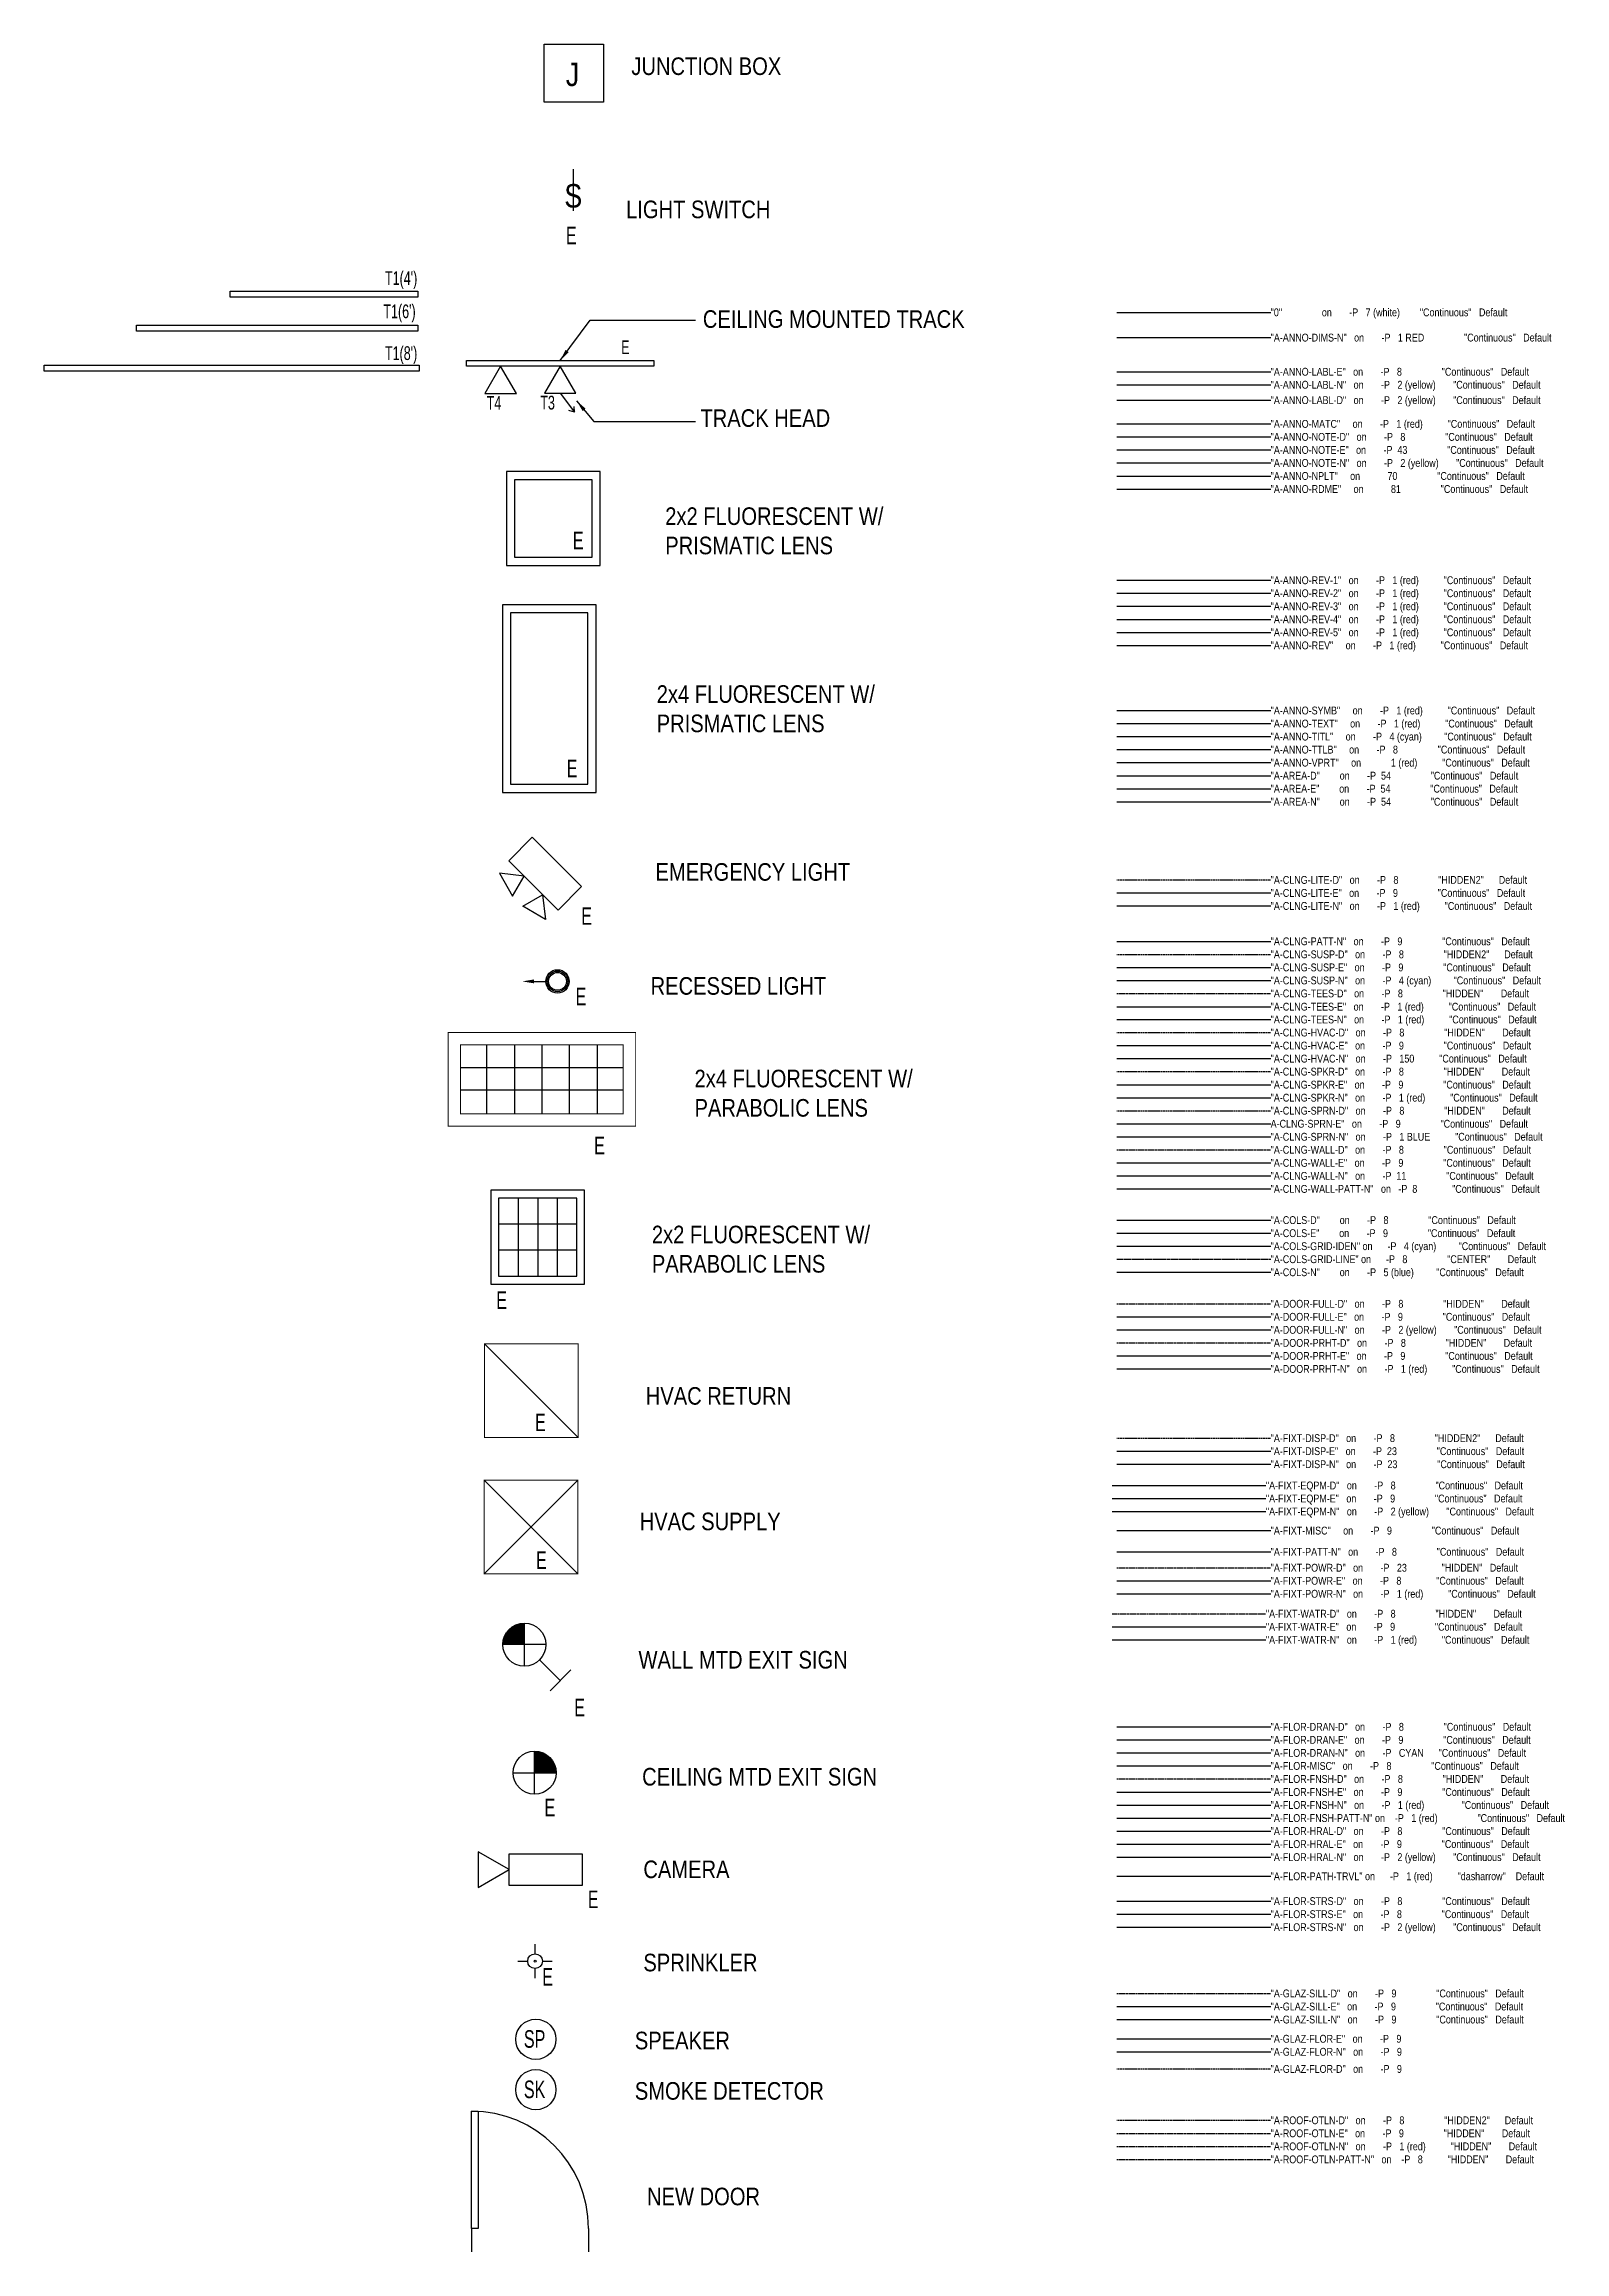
# Model space of a CAD drawing. Header units: inches. Extents: x 11242 to 20081, y -5540 to -4369.
# Drawn here: x 13236 to 13625, y -4934 to -4369 of the extents above; entities that cross this region are included whole.
import ezdxf
from ezdxf.enums import TextEntityAlignment as Align

# ---------------------------------------------------------------- set-up
doc = ezdxf.new("R2010")
doc.units = ezdxf.units.IN
doc.header["$LTSCALE"] = 0.5
doc.header["$MEASUREMENT"] = 0
for name, pattern in [('CENTER', [1.625, 1.25, -0.125, 0.125, -0.125]), ('HIDDEN', [0.375, 0.25, -0.125]), ('HIDDEN2', [0.1875, 0.125, -0.0625])]:
    doc.linetypes.add(name, pattern=pattern)
for name, color, linetype in [('A-ANNO-DIMS-N', 1, 'Continuous'), ('A-ANNO-LABL-D', 2, 'Continuous'), ('A-ANNO-LABL-E', 2, 'Continuous'), ('A-ANNO-LABL-N', 2, 'Continuous'), ('A-ANNO-MATC', 1, 'Continuous'), ('A-ANNO-NOTE-D', 2, 'Continuous'), ('A-ANNO-NOTE-E', 2, 'Continuous'), ('A-ANNO-NOTE-N', 2, 'Continuous'), ('A-ANNO-REV-1', 3, 'Continuous'), ('A-ANNO-REV-2', 3, 'Continuous'), ('A-ANNO-REV-3', 3, 'Continuous'), ('A-ANNO-REV-4', 3, 'Continuous'), ('A-ANNO-REV-5', 3, 'Continuous'), ('A-ANNO-SYMB', 1, 'Continuous'), ('A-ANNO-TEXT', 1, 'Continuous'), ('A-ANNO-TITL', 3, 'Continuous'), ('A-ANNO-TTLB', 8, 'Continuous'), ('A-CILING-TEES-E', 2, 'Continuous'), ('A-CLNG-HVAC-D', 4, 'HIDDEN2'), ('A-CLNG-HVAC-E', 2, 'Continuous'), ('A-CLNG-HVAC-N', 3, 'Continuous'), ('A-CLNG-LITE-D', 4, 'HIDDEN2'), ('A-CLNG-LITE-E', 2, 'Continuous'), ('A-CLNG-LITE-N', 3, 'Continuous'), ('A-CLNG-PATT-N', 9, 'Continuous'), ('A-CLNG-SPKR-D', 4, 'HIDDEN2'), ('A-CLNG-SPKR-E', 2, 'Continuous'), ('A-CLNG-SPKR-N', 3, 'Continuous'), ('A-CLNG-SPRN-D', 4, 'HIDDEN2'), ('A-CLNG-SPRN-E', 2, 'Continuous'), ('A-CLNG-SPRN-N', 3, 'Continuous'), ('A-CLNG-SUSP-D', 4, 'HIDDEN2'), ('A-CLNG-SUSP-E', 2, 'Continuous'), ('A-CLNG-SUSP-N', 3, 'Continuous'), ('A-CLNG-TEES-D', 4, 'HIDDEN'), ('A-CLNG-TEES-N', 3, 'Continuous'), ('A-CLNG-WALL-D', 4, 'HIDDEN'), ('A-CLNG-WALL-E', 2, 'Continuous'), ('A-CLNG-WALL-N', 6, 'Continuous'), ('A-CLNG-WALL-PATT-N', 9, 'Continuous'), ('A-COLS-D', 4, 'Continuous'), ('A-COLS-E', 4, 'Continuous'), ('A-COLS-GRID-IDEN', 4, 'Continuous'), ('A-COLS-GRID-LINE', 2, 'CENTER'), ('A-COLS-N', 5, 'Continuous'), ('A-DOOR-FULL-D', 4, 'HIDDEN'), ('A-DOOR-FULL-E', 2, 'Continuous'), ('A-DOOR-FULL-N', 2, 'Continuous'), ('A-DOOR-PRHT-D', 4, 'HIDDEN'), ('A-DOOR-PRHT-E', 2, 'Continuous'), ('A-DOOR-PRHT-N', 1, 'Continuous'), ('A-FIXT-DISP-D', 4, 'HIDDEN2'), ('A-FIXT-DISP-E', 1, 'Continuous'), ('A-FIXT-DISP-N', 3, 'Continuous'), ('A-FIXT-EQPM-D', 4, 'Continuous'), ('A-FIXT-EQPM-E', 1, 'Continuous'), ('A-FIXT-EQPM-N', 2, 'Continuous'), ('A-FIXT-MISC', 1, 'Continuous'), ('A-FIXT-PATT-N', 8, 'Continuous'), ('A-FIXT-POWR-D', 4, 'HIDDEN'), ('A-FIXT-POWR-E', 1, 'Continuous'), ('A-FIXT-POWR-N', 2, 'Continuous'), ('A-FIXT-WATR-D', 4, 'HIDDEN'), ('A-FIXT-WATR-E', 1, 'Continuous'), ('A-FIXT-WATR-N', 2, 'Continuous'), ('A-FLOR-DRAN-D', 4, 'Continuous'), ('A-FLOR-DRAN-E', 1, 'Continuous'), ('A-FLOR-DRAN-N', 2, 'Continuous'), ('A-FLOR-FNSH-D', 4, 'HIDDEN'), ('A-FLOR-FNSH-E', 1, 'Continuous'), ('A-FLOR-FNSH-N', 3, 'Continuous'), ('A-FLOR-FNSH-PATT-N', 8, 'Continuous'), ('A-FLOR-HRAL-D', 4, 'Continuous'), ('A-FLOR-HRAL-E', 1, 'Continuous'), ('A-FLOR-HRAL-N', 2, 'Continuous'), ('A-FLOR-MISC', 8, 'Continuous'), ('A-FLOR-PATH-TRVL', 1, 'dasharrow'), ('A-FLOR-STRS-D', 4, 'Continuous'), ('A-FLOR-STRS-E', 1, 'Continuous'), ('A-FLOR-STRS-N', 2, 'Continuous'), ('A-GLAZ-FLOR-D', 3, 'HIDDEN2'), ('A-GLAZ-FLOR-E', 1, 'Continuous'), ('A-GLAZ-FLOR-N', 2, 'Continuous'), ('A-GLAZ-SILL-D', 3, 'HIDDEN'), ('A-GLAZ-SILL-E', 1, 'Continuous'), ('A-GLAZ-SILL-N', 2, 'Continuous'), ('A-ROOF-OTLN-D', 4, 'HIDDEN2'), ('A-ROOF-OTLN-E', 1, 'HIDDEN'), ('A-ROOF-OTLN-N', 3, 'HIDDEN'), ('A-ROOF-OTLN-PATT-N', 8, 'HIDDEN')]:
    doc.layers.add(name, color=color, linetype=linetype)
for name, color, linetype, plot in [('A-ANNO-NPLT', 70, 'Continuous', False), ('A-ANNO-RDME', 81, 'Continuous', False), ('A-ANNO-VPRT', 1, 'Continuous', False), ('A-AREA-D', 8, 'Continuous', False), ('A-AREA-E', 54, 'Continuous', False), ('A-AREA-N', 54, 'Continuous', False)]:
    doc.layers.add(name, color=color, linetype=linetype, plot=plot)
doc.styles.get("Standard").update_dxf_attribs({"font": 'TECHL___.TTF', "height": 2})
doc.linetypes.add('dasharrow', pattern='A,1,1.5,[">",Standard,S=2,R=0,X=0,Y=-1],-7', length=9.5)
doc.dimstyles.new('Standard48', dxfattribs={"dimscale": 48, "dimtxt": 0.0938, "dimasz": 0.0625, "dimexe": 0.0625, "dimexo": 0.0625, "dimgap": 0.03125, "dimtad": 3, "dimdec": 3, "dimzin": 3, "dimdsep": 46, "dimlunit": 4, "dimtxsty": 'Standard', "dimblk1": 'ARCHTICK', "dimblk2": 'ARCHTICK', "dimsah": 1, "dimcen": 0.0938, "dimdle": 0.0625, "dimclrd": 256, "dimclre": 256, "dimclrt": 256, "dimadec": 1, "dimazin": 0, "dimtfac": 1, "dimtdec": 3, "dimtofl": 0, "dimtmove": 2, "dimatfit": 3, "dimfxl": 1, "dimfrac": 2, "dimtolj": 1, "dimtzin": 1, "dimarcsym": 0})

msp = doc.modelspace()

# ---------------------------------------------------------------- texts
msp.add_text('"0"                on       -P   7 (white)        "Continuous"   Default', height=2).set_placement((13549.89, -4438.97))
at = {"layer": 'A-ANNO-DIMS-N'}
msp.add_text('"A-ANNO-DIMS-N"   on       -P   1 RED                "Continuous"   Default', height=2, dxfattribs=at).set_placement((13549.89, -4445.43))
at = {"layer": 'A-ANNO-LABL-D'}
msp.add_text('"A-ANNO-LABL-D"   on       -P   2 (yellow)       "Continuous"   Default', height=2, dxfattribs=at).set_placement((13549.89, -4461.43))
at = {"layer": 'A-ANNO-LABL-E'}
msp.add_text('"A-ANNO-LABL-E"   on       -P   8                "Continuous"   Default', height=2, dxfattribs=at).set_placement((13549.89, -4454.17))
at = {"layer": 'A-ANNO-LABL-N'}
msp.add_text('"A-ANNO-LABL-N"   on       -P   2 (yellow)       "Continuous"   Default', height=2, dxfattribs=at).set_placement((13549.89, -4457.5))
at = {"layer": 'A-ANNO-MATC'}
msp.add_text('"A-ANNO-MATC"     on       -P   1 (red)          "Continuous"   Default', height=2, dxfattribs=at).set_placement((13549.89, -4467.5))
at = {"layer": 'A-ANNO-NOTE-D'}
msp.add_text('"A-ANNO-NOTE-D"   on       -P   8                "Continuous"   Default', height=2, dxfattribs=at).set_placement((13549.89, -4470.83))
at = {"layer": 'A-ANNO-NOTE-E'}
msp.add_text('"A-ANNO-NOTE-E"   on       -P  43                "Continuous"   Default', height=2, dxfattribs=at).set_placement((13549.89, -4474.17))
at = {"layer": 'A-ANNO-NOTE-N'}
msp.add_text('"A-ANNO-NOTE-N"   on       -P   2 (yellow)       "Continuous"   Default', height=2, dxfattribs=at).set_placement((13549.89, -4477.5))
at = {"layer": 'A-ANNO-NPLT'}
msp.add_text('"A-ANNO-NPLT"     on           70                "Continuous"   Default', height=2, dxfattribs=at).set_placement((13549.89, -4480.83))
at = {"layer": 'A-ANNO-RDME'}
msp.add_text('"A-ANNO-RDME"     on           81                "Continuous"   Default', height=2, dxfattribs=at).set_placement((13549.89, -4484.17))
at = {"layer": 'A-ANNO-REV-1'}
msp.add_text('"A-ANNO-REV-1"   on       -P   1 (red)          "Continuous"   Default', height=2, dxfattribs=at).set_placement((13549.89, -4507.5))
at = {"layer": 'A-ANNO-REV-2'}
msp.add_text('"A-ANNO-REV-2"   on       -P   1 (red)          "Continuous"   Default', height=2, dxfattribs=at).set_placement((13549.89, -4510.83))
at = {"layer": 'A-ANNO-REV-3'}
msp.add_text('"A-ANNO-REV-3"   on       -P   1 (red)          "Continuous"   Default', height=2, dxfattribs=at).set_placement((13549.89, -4514.17))
at = {"layer": 'A-ANNO-REV-4'}
msp.add_text('"A-ANNO-REV-4"   on       -P   1 (red)          "Continuous"   Default', height=2, dxfattribs=at).set_placement((13549.89, -4517.5))
at = {"layer": 'A-ANNO-REV-5'}
for s, p in [('"A-ANNO-REV-5"   on       -P   1 (red)          "Continuous"   Default', (13549.89, -4520.83)), ('"A-ANNO-REV-5"   on       -P   1 (red)          "Continuous"   Default', (13549.89, -4520.83)), ('"A-ANNO-REV"     on       -P   1 (red)          "Continuous"   Default', (13549.89, -4524.17))]:
    msp.add_text(s, height=2, dxfattribs=at).set_placement(p)
at = {"layer": 'A-ANNO-SYMB'}
msp.add_text('"A-ANNO-SYMB"     on       -P   1 (red)          "Continuous"   Default', height=2, dxfattribs=at).set_placement((13549.89, -4540.83))
at = {"layer": 'A-ANNO-TEXT'}
msp.add_text('"A-ANNO-TEXT"     on       -P   1 (red)          "Continuous"   Default', height=2, dxfattribs=at).set_placement((13549.89, -4544.17))
at = {"layer": 'A-ANNO-TEXT', "char_height": 4.5, "attachment_point": 1}
for s, width, insert in [('JUNCTION BOX', 64.2166, (13386.25, -4372.75)), ('LIGHT SWITCH', 64.2166, (13384.9, -4409.38)), ('CEILING MOUNTED TRACK', 96.7984, (13404.55, -4437.44)), ('TRACK HEAD', 64.2166, (13403.93, -4462.77)), ('2x2 FLUORESCENT W/ PRISMATIC LENS', 64.2166, (13394.92, -4487.86)), ('2x4 FLUORESCENT W/ PRISMATIC LENS', 64.2166, (13392.74, -4533.37)), ('EMERGENCY LIGHT', 64.2166, (13392.43, -4578.88)), ('RECESSED LIGHT', 64.2166, (13391.18, -4608.04)), ('2x4 FLUORESCENT W/ PARABOLIC LENS', 64.2166, (13402.42, -4631.73)), ('2x2 FLUORESCENT W/ PARABOLIC LENS', 64.2166, (13391.5, -4671.63)), ('HVAC RETURN', 64.2166, (13389.94, -4712.92)), ('HVAC SUPPLY', 64.2166, (13388.38, -4745.03)), ('WALL MTD EXIT SIGN', 64.2166, (13388.08, -4780.42)), ('CEILING MTD EXIT SIGN', 64.2166, (13389.01, -4810.35)), ('CAMERA', 64.2166, (13389.33, -4834.04)), ('SPRINKLER', 64.2166, (13389.33, -4857.88)), ('SPEAKER', 64.2166, (13387.14, -4877.83)), ('SMOKE DETECTOR ', 64.2166, (13387.14, -4890.72)), ('NEW DOOR', 64.2166, (13390.26, -4917.73))]:
    msp.add_mtext_dynamic_manual_height_columns(s, width=width, gutter_width=22.5, heights=[0], dxfattribs=dict(at, insert=insert))
at = {"layer": 'A-ANNO-TITL'}
msp.add_text('"A-ANNO-TITL"     on       -P   4 (cyan)         "Continuous"   Default', height=2, dxfattribs=at).set_placement((13549.89, -4547.5))
at = {"layer": 'A-ANNO-TTLB'}
msp.add_text('"A-ANNO-TTLB"     on       -P   8                "Continuous"   Default', height=2, dxfattribs=at).set_placement((13549.89, -4550.83))
at = {"layer": 'A-ANNO-VPRT'}
msp.add_text('"A-ANNO-VPRT"     on            1 (red)          "Continuous"   Default', height=2, dxfattribs=at).set_placement((13549.89, -4554.17))
at = {"layer": 'A-AREA-D'}
msp.add_text('"A-AREA-D"        on       -P  54                "Continuous"   Default', height=2, dxfattribs=at).set_placement((13549.89, -4557.5))
at = {"layer": 'A-AREA-E'}
msp.add_text('"A-AREA-E"        on       -P  54                "Continuous"   Default', height=2, dxfattribs=at).set_placement((13549.89, -4560.83))
at = {"layer": 'A-AREA-N'}
msp.add_text('"A-AREA-N"        on       -P  54                "Continuous"   Default', height=2, dxfattribs=at).set_placement((13549.89, -4564.17))
at = {"layer": 'A-CILING-TEES-E'}
msp.add_text('"A-CLNG-TEES-E"   on       -P   1 (red)          "Continuous"   Default', height=2, dxfattribs=at).set_placement((13549.89, -4616.6))
at = {"layer": 'A-CLNG-HVAC-D'}
msp.add_text('"A-CLNG-HVAC-D"   on       -P   8                "HIDDEN"       Default', height=2, dxfattribs=at).set_placement((13549.89, -4623.21))
at = {"layer": 'A-CLNG-HVAC-E'}
msp.add_text('"A-CLNG-HVAC-E"   on       -P   9                "Continuous"   Default', height=2, dxfattribs=at).set_placement((13549.89, -4626.55))
at = {"layer": 'A-CLNG-HVAC-N'}
msp.add_text('"A-CLNG-HVAC-N"   on       -P   150          "Continuous"   Default', height=2, dxfattribs=at).set_placement((13549.89, -4629.88))
at = {"layer": 'A-CLNG-LITE-D'}
msp.add_text('"A-CLNG-LITE-D"   on       -P   8                "HIDDEN2"      Default', height=2, dxfattribs=at).set_placement((13549.89, -4584.17))
at = {"layer": 'A-CLNG-LITE-E'}
msp.add_text('"A-CLNG-LITE-E"   on       -P   9                "Continuous"   Default', height=2, dxfattribs=at).set_placement((13549.89, -4587.5))
at = {"layer": 'A-CLNG-LITE-N'}
msp.add_text('"A-CLNG-LITE-N"   on       -P   1 (red)          "Continuous"   Default', height=2, dxfattribs=at).set_placement((13549.89, -4590.83))
at = {"layer": 'A-CLNG-PATT-N'}
msp.add_text('"A-CLNG-PATT-N"   on       -P   9                "Continuous"   Default', height=2, dxfattribs=at).set_placement((13549.89, -4599.88))
at = {"layer": 'A-CLNG-SPKR-D'}
msp.add_text('"A-CLNG-SPKR-D"   on       -P   8                "HIDDEN"       Default', height=2, dxfattribs=at).set_placement((13549.89, -4633.21))
at = {"layer": 'A-CLNG-SPKR-E'}
msp.add_text('"A-CLNG-SPKR-E"   on       -P   9                "Continuous"   Default', height=2, dxfattribs=at).set_placement((13549.89, -4636.55))
at = {"layer": 'A-CLNG-SPKR-N'}
msp.add_text('"A-CLNG-SPKR-N"   on       -P   1 (red)          "Continuous"   Default', height=2, dxfattribs=at).set_placement((13549.89, -4639.88))
at = {"layer": 'A-CLNG-SPRN-D'}
msp.add_text('"A-CLNG-SPRN-D"   on       -P   8                "HIDDEN"       Default', height=2, dxfattribs=at).set_placement((13549.89, -4643.21))
at = {"layer": 'A-CLNG-SPRN-E'}
msp.add_text('A-CLNG-SPRN-E"   on       -P   9                "Continuous"   Default', height=2, dxfattribs=at).set_placement((13549.89, -4646.55))
at = {"layer": 'A-CLNG-SPRN-N'}
msp.add_text('"A-CLNG-SPRN-N"   on       -P   1 BLUE          "Continuous"   Default', height=2, dxfattribs=at).set_placement((13549.89, -4649.88))
at = {"layer": 'A-CLNG-SUSP-D'}
msp.add_text('"A-CLNG-SUSP-D"   on       -P   8                "HIDDEN2"      Default', height=2, dxfattribs=at).set_placement((13549.89, -4603.21))
at = {"layer": 'A-CLNG-SUSP-E'}
msp.add_text('"A-CLNG-SUSP-E"   on       -P   9                "Continuous"   Default', height=2, dxfattribs=at).set_placement((13549.89, -4606.55))
at = {"layer": 'A-CLNG-SUSP-N'}
msp.add_text('"A-CLNG-SUSP-N"   on       -P   4 (cyan)         "Continuous"   Default', height=2, dxfattribs=at).set_placement((13549.89, -4609.88))
at = {"layer": 'A-CLNG-TEES-D'}
msp.add_text('"A-CLNG-TEES-D"   on       -P   8                "HIDDEN"       Default', height=2, dxfattribs=at).set_placement((13549.89, -4613.21))
at = {"layer": 'A-CLNG-TEES-N'}
msp.add_text('"A-CLNG-TEES-N"   on       -P   1 (red)          "Continuous"   Default', height=2, dxfattribs=at).set_placement((13549.89, -4619.88))
at = {"layer": 'A-CLNG-WALL-D'}
msp.add_text('"A-CLNG-WALL-D"   on       -P   8                "Continuous"   Default', height=2, dxfattribs=at).set_placement((13549.89, -4653.21))
at = {"layer": 'A-CLNG-WALL-E'}
msp.add_text('"A-CLNG-WALL-E"   on       -P   9                "Continuous"   Default', height=2, dxfattribs=at).set_placement((13549.89, -4656.55))
at = {"layer": 'A-CLNG-WALL-N'}
msp.add_text('"A-CLNG-WALL-N"   on       -P  11                "Continuous"   Default', height=2, dxfattribs=at).set_placement((13549.89, -4659.88))
at = {"layer": 'A-CLNG-WALL-PATT-N'}
msp.add_text('"A-CLNG-WALL-PATT-N"   on   -P  8              "Continuous"   Default', height=2, dxfattribs=at).set_placement((13549.89, -4663.21))
at = {"layer": 'A-COLS-D'}
msp.add_text('"A-COLS-D"        on       -P   8                "Continuous"   Default', height=2, dxfattribs=at).set_placement((13549.89, -4671.2))
at = {"layer": 'A-COLS-E'}
msp.add_text('"A-COLS-E"        on       -P   9                "Continuous"   Default', height=2, dxfattribs=at).set_placement((13549.89, -4674.54))
at = {"layer": 'A-COLS-GRID-IDEN'}
msp.add_text('"A-COLS-GRID-IDEN" on      -P   4 (cyan)         "Continuous"   Default', height=2, dxfattribs=at).set_placement((13549.89, -4677.87))
at = {"layer": 'A-COLS-GRID-LINE'}
msp.add_text('"A-COLS-GRID-LINE" on      -P   8                "CENTER"       Default', height=2, dxfattribs=at).set_placement((13549.89, -4681.2))
at = {"layer": 'A-COLS-N'}
msp.add_text('"A-COLS-N"        on       -P   5 (blue)         "Continuous"   Default', height=2, dxfattribs=at).set_placement((13549.89, -4684.54))
at = {"layer": 'A-DOOR-FULL-D'}
msp.add_text('"A-DOOR-FULL-D"   on       -P   8                "HIDDEN"       Default', height=2, dxfattribs=at).set_placement((13549.89, -4692.61))
at = {"layer": 'A-DOOR-FULL-E'}
msp.add_text('"A-DOOR-FULL-E"   on       -P   9                "Continuous"   Default', height=2, dxfattribs=at).set_placement((13549.89, -4695.94))
at = {"layer": 'A-DOOR-FULL-N'}
msp.add_text('"A-DOOR-FULL-N"   on       -P   2 (yellow)       "Continuous"   Default', height=2, dxfattribs=at).set_placement((13549.89, -4699.27))
at = {"layer": 'A-DOOR-PRHT-D'}
msp.add_text('"A-DOOR-PRHT-D"   on       -P   8                "HIDDEN"       Default', height=2, dxfattribs=at).set_placement((13549.89, -4702.61))
at = {"layer": 'A-DOOR-PRHT-E'}
msp.add_text('"A-DOOR-PRHT-E"   on       -P   9                "Continuous"   Default', height=2, dxfattribs=at).set_placement((13549.89, -4705.94))
at = {"layer": 'A-DOOR-PRHT-N'}
msp.add_text('"A-DOOR-PRHT-N"   on       -P   1 (red)          "Continuous"   Default', height=2, dxfattribs=at).set_placement((13549.89, -4709.27))
at = {"layer": 'A-FIXT-DISP-D'}
msp.add_text('"A-FIXT-DISP-D"   on       -P   8                "HIDDEN2"      Default', height=2, dxfattribs=at).set_placement((13549.89, -4726.98))
at = {"layer": 'A-FIXT-DISP-E'}
msp.add_text('"A-FIXT-DISP-E"   on       -P  23                "Continuous"   Default', height=2, dxfattribs=at).set_placement((13549.89, -4730.31))
at = {"layer": 'A-FIXT-DISP-N'}
msp.add_text('"A-FIXT-DISP-N"   on       -P  23                "Continuous"   Default', height=2, dxfattribs=at).set_placement((13549.89, -4733.65))
at = {"layer": 'A-FIXT-EQPM-D'}
msp.add_text('"A-FIXT-EQPM-D"   on       -P   8                "Continuous"   Default', height=2, dxfattribs=at).set_placement((13548.67, -4739.09))
at = {"layer": 'A-FIXT-EQPM-E'}
msp.add_text('"A-FIXT-EQPM-E"   on       -P   9                "Continuous"   Default', height=2, dxfattribs=at).set_placement((13548.67, -4742.42))
at = {"layer": 'A-FIXT-EQPM-N'}
msp.add_text('"A-FIXT-EQPM-N"   on       -P   2 (yellow)       "Continuous"   Default', height=2, dxfattribs=at).set_placement((13548.67, -4745.75))
at = {"layer": 'A-FIXT-MISC'}
msp.add_text('"A-FIXT-MISC"     on       -P   9                "Continuous"   Default', height=2, dxfattribs=at).set_placement((13549.89, -4750.63))
at = {"layer": 'A-FIXT-PATT-N'}
msp.add_text('"A-FIXT-PATT-N"   on       -P   8                "Continuous"   Default', height=2, dxfattribs=at).set_placement((13549.89, -4756.06))
at = {"layer": 'A-FIXT-POWR-D'}
msp.add_text('"A-FIXT-POWR-D"   on       -P   23              "HIDDEN"   Default', height=2, dxfattribs=at).set_placement((13549.89, -4760.13))
at = {"layer": 'A-FIXT-POWR-E'}
msp.add_text('"A-FIXT-POWR-E"   on       -P   8              "Continuous"   Default', height=2, dxfattribs=at).set_placement((13549.89, -4763.46))
at = {"layer": 'A-FIXT-POWR-N'}
msp.add_text('"A-FIXT-POWR-N"   on       -P   1 (red)          "Continuous"   Default', height=2, dxfattribs=at).set_placement((13549.89, -4766.8))
at = {"layer": 'A-FIXT-WATR-D'}
msp.add_text('"A-FIXT-WATR-D"   on       -P   8                "HIDDEN"       Default', height=2, dxfattribs=at).set_placement((13548.67, -4771.9))
at = {"layer": 'A-FIXT-WATR-E'}
msp.add_text('"A-FIXT-WATR-E"   on       -P   9                "Continuous"   Default', height=2, dxfattribs=at).set_placement((13548.67, -4775.24))
at = {"layer": 'A-FIXT-WATR-N'}
msp.add_text('"A-FIXT-WATR-N"   on       -P   1 (red)          "Continuous"   Default', height=2, dxfattribs=at).set_placement((13548.67, -4778.57))
at = {"layer": 'A-FLOR-DRAN-D'}
msp.add_text('"A-FLOR-DRAN-D"   on       -P   8                "Continuous"   Default', height=2, dxfattribs=at).set_placement((13549.89, -4800.83))
at = {"layer": 'A-FLOR-DRAN-E'}
msp.add_text('"A-FLOR-DRAN-E"   on       -P   9                "Continuous"   Default', height=2, dxfattribs=at).set_placement((13549.89, -4804.17))
at = {"layer": 'A-FLOR-DRAN-N'}
msp.add_text('"A-FLOR-DRAN-N"   on       -P   CYAN      "Continuous"   Default', height=2, dxfattribs=at).set_placement((13549.89, -4807.5))
at = {"layer": 'A-FLOR-FNSH-D'}
msp.add_text('"A-FLOR-FNSH-D"   on       -P   8                "HIDDEN"       Default', height=2, dxfattribs=at).set_placement((13549.89, -4814.17))
at = {"layer": 'A-FLOR-FNSH-E'}
msp.add_text('"A-FLOR-FNSH-E"   on       -P   9                "Continuous"   Default', height=2, dxfattribs=at).set_placement((13549.89, -4817.5))
at = {"layer": 'A-FLOR-FNSH-N'}
msp.add_text('"A-FLOR-FNSH-N"   on       -P   1 (red)               "Continuous"   Default', height=2, dxfattribs=at).set_placement((13549.89, -4820.83))
at = {"layer": 'A-FLOR-FNSH-PATT-N'}
msp.add_text('"A-FLOR-FNSH-PATT-N" on    -P   1 (red)                "Continuous"   Default', height=2, dxfattribs=at).set_placement((13549.89, -4824.17))
at = {"layer": 'A-FLOR-HRAL-D'}
msp.add_text('"A-FLOR-HRAL-D"   on       -P   8                "Continuous"   Default', height=2, dxfattribs=at).set_placement((13549.89, -4827.5))
at = {"layer": 'A-FLOR-HRAL-E'}
msp.add_text('"A-FLOR-HRAL-E"   on       -P   9                "Continuous"   Default', height=2, dxfattribs=at).set_placement((13549.89, -4830.83))
at = {"layer": 'A-FLOR-HRAL-N'}
msp.add_text('"A-FLOR-HRAL-N"   on       -P   2 (yellow)       "Continuous"   Default', height=2, dxfattribs=at).set_placement((13549.89, -4834.17))
at = {"layer": 'A-FLOR-MISC'}
msp.add_text('"A-FLOR-MISC"   on       -P   8                "Continuous"   Default', height=2, dxfattribs=at).set_placement((13549.89, -4810.83))
at = {"layer": 'A-FLOR-PATH-TRVL'}
msp.add_text('"A-FLOR-PATH-TRVL" on      -P   1 (red)          "dasharrow"    Default', height=2, dxfattribs=at).set_placement((13549.89, -4839.06))
at = {"layer": 'A-FLOR-STRS-D'}
msp.add_text('"A-FLOR-STRS-D"   on       -P   8                "Continuous"   Default', height=2, dxfattribs=at).set_placement((13549.89, -4845.42))
at = {"layer": 'A-FLOR-STRS-E'}
msp.add_text('"A-FLOR-STRS-E"   on       -P   8                "Continuous"   Default', height=2, dxfattribs=at).set_placement((13549.89, -4848.76))
at = {"layer": 'A-FLOR-STRS-N'}
msp.add_text('"A-FLOR-STRS-N"   on       -P   2 (yellow)       "Continuous"   Default', height=2, dxfattribs=at).set_placement((13549.89, -4852.09))
at = {"layer": 'A-GLAZ-FLOR-D'}
msp.add_text('"A-GLAZ-FLOR-D"   on       -P   9          ', height=2, dxfattribs=at).set_placement((13549.89, -4888.35))
at = {"layer": 'A-GLAZ-FLOR-E'}
msp.add_text('"A-GLAZ-FLOR-E"   on       -P   9                ', height=2, dxfattribs=at).set_placement((13549.89, -4880.64))
at = {"layer": 'A-GLAZ-FLOR-N'}
msp.add_text('"A-GLAZ-FLOR-N"   on       -P   9                ', height=2, dxfattribs=at).set_placement((13549.89, -4883.97))
at = {"layer": 'A-GLAZ-SILL-D'}
msp.add_text('"A-GLAZ-SILL-D"   on       -P   9                "Continuous"   Default', height=2, dxfattribs=at).set_placement((13549.89, -4869.04))
at = {"layer": 'A-GLAZ-SILL-E'}
msp.add_text('"A-GLAZ-SILL-E"   on       -P   9                "Continuous"   Default', height=2, dxfattribs=at).set_placement((13549.89, -4872.38))
at = {"layer": 'A-GLAZ-SILL-N'}
msp.add_text('"A-GLAZ-SILL-N"   on       -P   9                "Continuous"   Default', height=2, dxfattribs=at).set_placement((13549.89, -4875.71))
at = {"layer": 'A-ROOF-OTLN-D'}
msp.add_text('"A-ROOF-OTLN-D"   on       -P   8                "HIDDEN2"      Default', height=2, dxfattribs=at).set_placement((13549.89, -4901.49))
at = {"layer": 'A-ROOF-OTLN-E'}
msp.add_text('"A-ROOF-OTLN-E"   on       -P   9                "HIDDEN"       Default', height=2, dxfattribs=at).set_placement((13549.89, -4904.82))
at = {"layer": 'A-ROOF-OTLN-N'}
msp.add_text('"A-ROOF-OTLN-N"   on       -P   1 (red)          "HIDDEN"       Default', height=2, dxfattribs=at).set_placement((13549.89, -4908.16))
at = {"layer": 'A-ROOF-OTLN-PATT-N'}
msp.add_text('"A-ROOF-OTLN-PATT-N"   on    -P   8          "HIDDEN"       Default', height=2, dxfattribs=at).set_placement((13549.89, -4911.49))

# ---------------------------------------------------------------- blocks, each defined once
blk = doc.blocks.new("T1-LIGHT TRACK 4'")
blk.add_lwpolyline([(0, 0), (0, -1.5), (-48, -1.5), (-48, 0)], close=True)
at = {"color": 2, "width": 0.8}
blk.add_attdef("T1(4')", (-8.37, 1.62), '', height=3.5, dxfattribs=at)
blk = doc.blocks.new("T1-LIGHT TRACK 6'")
blk.add_lwpolyline([(0, 0), (0, -1.5), (-72, -1.5), (-72, 0)], close=True)
at = {"color": 2, "width": 0.8}
blk.add_attdef("T1(6')", (-8.79, 1.82), '', height=2.53, dxfattribs=at)
blk = doc.blocks.new("T1-LIGHT TRACK 8'")
blk.add_lwpolyline([(0, 0), (0, -1.5), (-96, -1.5), (-96, 0)], close=True)
at = {"color": 2, "width": 0.8}
blk.add_attdef("T1(8')", (-8.76, 1.34), '', height=2.53, dxfattribs=at)
blk = doc.blocks.new('JUNCTION BOX')
blk.add_lwpolyline([(-7.61, 14.84), (7.61, 14.84), (7.61, 0), (-7.61, 0)], close=True)
at = {"insert": (-2.03, 10.12), "char_height": 6.01, "width": 156.698, "attachment_point": 1}
blk.add_mtext('J', dxfattribs=at)
blk = doc.blocks.new('*U62')
for p, q in [((-18.62, 4.04), (0, 4.04)), ((-18.62, -4.04), (-18.62, 4.04)), ((0, 4.04), (0, -4.04)), ((0, -4.04), (-18.62, -4.04))]:
    blk.add_line(p, q)
blk.add_lwpolyline([(-18.62, 0), (-26.54, 4.57), (-26.54, -4.57)], close=True)
at = {"color": 2, "width": 0.75}
blk.add_attdef('CAMERA-E', (2.58, -10.88), '', height=4.5, dxfattribs=at)
blk = doc.blocks.new('*U63')
blk.add_hatch(color=256).paths.add_polyline_path([(-9.26, 14.74, 0.198912), (-13.16, 13.13, 0.198912), (-14.77, 9.23), (-9.26, 9.23)])
for p, q in [((-9.26, 3.72), (-9.26, 14.74)), ((-3.75, 9.23), (-14.77, 9.23)), ((-5.36, 5.33), (-0.05, 0.02)), ((2.67, 2.74), (-2.67, -2.6))]:
    blk.add_line(p, q)
blk.add_circle((-9.26, 9.23), 5.51)
at = {"color": 2, "width": 0.8}
blk.add_attdef('N/E', (-8.85, -9.64), '', height=4.5, dxfattribs=at)
blk = doc.blocks.new('*U64')
blk.add_hatch(color=256).paths.add_polyline_path([(5.51, 0, 0.414214), (0, 5.51), (0, 0)])
for p, q in [((-5.51, 0), (5.51, 0)), ((0, -5.51), (0, 5.51))]:
    blk.add_line(p, q)
blk.add_circle((0, 0), 5.51)
at = {"color": 2, "width": 0.8}
blk.add_attdef('N/E', (2.53, -11.15), '', height=3, dxfattribs=at)
blk = doc.blocks.new('Lite 2x4 Para')
for p, q in [((9.79, 20.8), (9.79, 3.2)), ((16.95, 20.8), (16.95, 3.2)), ((24, 20.8), (24, 3.2)), ((30.95, 20.8), (30.95, 3.2)), ((38.11, 20.8), (38.11, 3.2)), ((3.2, 14.99), (44.8, 14.99)), ((3.2, 9.33), (44.8, 9.33))]:
    blk.add_line(p, q)
at = {"const_width": 0.25}
blk.add_lwpolyline([(0, 0), (0, 24), (48, 24), (48, 0), (0, 0)], dxfattribs=at)
blk.add_lwpolyline([(3.2, 3.2), (3.2, 20.8), (44.8, 20.8), (44.8, 3.2)], close=True, dxfattribs=at)
at = {"color": 2, "width": 0.8}
blk.add_attdef('N/E', (37.37, -7.17), '', height=4.5, dxfattribs=at)
blk = doc.blocks.new('Lite 2x2 Para')
for p, q in [((7, 22), (7, 2)), ((12, 22), (12, 2)), ((17, 22), (17, 2)), ((22, 15.33), (2, 15.33)), ((22, 8.67), (2, 8.67))]:
    blk.add_line(p, q)
for points in [[(0, 0), (24, 0), (24, 24), (0, 24)], [(2, 2), (22, 2), (22, 22), (2, 22)]]:
    blk.add_lwpolyline(points, close=True)
at = {"color": 2, "width": 0.8, "flags": 4}
blk.add_attdef('B', (1.39, -6.37), '', height=4.5, dxfattribs=at)
blk = doc.blocks.new('*U65')
blk.add_lwpolyline([(6.32, -6.32), (0.3, -12.34), (-12.34, 0.3), (-6.32, 6.32)], close=True)
for points in [[(-8.39, -3.66), (-14.71, -2.91), (-11.35, -8.76), (-8.39, -3.66)], [(-3.66, -8.39), (-2.91, -14.71), (-8.76, -11.35), (-3.66, -8.39)]]:
    blk.add_lwpolyline(points)
at = {"color": 2, "width": 0.8}
blk.add_attdef('N/E', (6.21, -16.1), '', height=4.5, dxfattribs=at)
blk = doc.blocks.new('Lite 2x4 Prizmatic')
for points in [[(0, 0), (24, 0), (24, 48), (0, 48)], [(2.09, 2.09), (21.91, 2.09), (21.91, 45.91), (2.09, 45.91)]]:
    blk.add_lwpolyline(points, close=True)
at = {"color": 2, "width": 0.8}
blk.add_attdef('N/E', (11.71, 4.13), '', height=4.5, dxfattribs=at)
blk = doc.blocks.new('Light Direction')
blk.add_lwpolyline([(0, -6), (0, 0)])
blk.add_solid([(1, -6), (0, -12), (-1, -6)])
blk = doc.blocks.new('*U58')
for radius in [3, 2.64, 2.28]:
    blk.add_circle((0, 0), radius)
at = {"xscale": 0.5, "yscale": 0.5, "zscale": 0.5, "rotation": 270}
blk.add_blockref('Light Direction', (-3, 0), dxfattribs=at)
at = {"color": 2, "width": 0.8}
blk.add_attdef('CA', text='', height=4.5, dxfattribs=at).set_placement((5.99, -6.14), align=Align.CENTER)
blk = doc.blocks.new('SPRINKLER HEAD AND BEZEL')
for p, q in [((-4.38, 0), (-1.88, 0)), ((0, 1.88), (0, 4.38)), ((1.87, 0), (4.37, 0)), ((0, -4.38), (0, -1.88))]:
    blk.add_line(p, q)
for radius in [1.88, 0.234]:
    blk.add_circle((0, 0), radius)
at = {"color": 2, "width": 0.8}
blk.add_attdef('N/E', (1.3, -6.45), '', height=4.5, dxfattribs=at)
blk = doc.blocks.new('HVAC Return 24x24')
blk.add_line((0, 24), (24, 0))
at = {"const_width": 0.25}
blk.add_lwpolyline([(0, 0), (24, 0), (24, 24), (0, 24), (0, 0)], dxfattribs=at)
blk = doc.blocks.new('HVAC Supply 24x24')
for p, q in [((0, 24), (24, 0)), ((0, 0), (24, 24))]:
    blk.add_line(p, q)
at = {"const_width": 0.25}
blk.add_lwpolyline([(0, 0), (24, 0), (24, 24), (0, 24), (0, 0)], dxfattribs=at)
blk = doc.blocks.new('Lite 2x2 Prizmatic')
for points in [[(0, 0), (24, 0), (24, 24), (0, 24)], [(2.09, 2.09), (21.91, 2.09), (21.91, 21.91), (2.09, 21.91)]]:
    blk.add_lwpolyline(points, close=True)
at = {"color": 2, "width": 0.8}
blk.add_attdef('N/E', (11.71, 4.13), '', height=4.5, dxfattribs=at)
blk = doc.blocks.new('*U60')
for p, q in [((0, 0), (0, -6)), ((30, 0), (30, -6))]:
    blk.add_line(p, q)
blk.add_lwpolyline([(0, 0), (0, 30), (1.75, 30), (1.75, 0)], close=True)
blk.add_arc((0, 0), 30, 0, 90)
blk = doc.blocks.new('*U61')
at = {"lineweight": -3}
blk.add_line((0.89, -1.99), (0.89, -12.62), dxfattribs=at)
blk.add_text('S', height=6, dxfattribs=at).set_placement((0.89, -8.8), align=Align.MIDDLE)
at = {"color": 2, "lineweight": -3, "width": 0.8}
blk.add_attdef('SW_#', text='', height=3, dxfattribs=at).set_placement((1.06, -14.44), align=Align.MIDDLE_CENTER)
blk = doc.blocks.new('SPEAKER')
blk.add_circle((0, 0), 5.15)
at = {"color": 2, "width": 0.8}
blk.add_attdef('SP', (-3.06, -2.16), '', height=4.5, dxfattribs=at)
blk = doc.blocks.new('_ArchTick')
at = {"color": 0, "linetype": 'ByBlock', "const_width": 0.15}
blk.add_lwpolyline([(-0.5, -0.5), (0.5, 0.5)], dxfattribs=at)
blk = doc.blocks.new('*U66')
for p, q in [((0, -6.91), (3.67, -11.73)), ((3.67, -11.73), (2.25, -11.29)), ((3.67, -11.73), (3.63, -10.25))]:
    blk.add_line(p, q)
blk.add_lwpolyline([(0, 0.01), (-3.99, -6.91), (4, -6.91)], close=True)
at = {"color": 2, "width": 0.8}
blk.add_attdef('T3', (0.76, -13.03), '', height=4, dxfattribs=at)
blk = doc.blocks.new('*U67')
blk.add_lwpolyline([(0, 0), (-4.04, -7), (4.04, -7)], close=True)
at = {"color": 2, "width": 0.8}
blk.add_attdef('T4', (0.7, -12.3), '', height=4, dxfattribs=at)

# ---------------------------------------------------------------- linework, layer by layer
for points in [[(13510.53, -4437.97), (13549.89, -4437.97)], [(13510.53, -4473.17), (13549.89, -4473.17)]]:
    msp.add_lwpolyline(points)
at = {"layer": 'A-ANNO-DIMS-N'}
msp.add_lwpolyline([(13510.53, -4444.44), (13549.89, -4444.44)], dxfattribs=at)
at = {"layer": 'A-ANNO-LABL-D'}
msp.add_lwpolyline([(13510.53, -4460.44), (13549.89, -4460.44)], dxfattribs=at)
at = {"layer": 'A-ANNO-LABL-E'}
msp.add_lwpolyline([(13510.53, -4453.17), (13549.89, -4453.17)], dxfattribs=at)
at = {"layer": 'A-ANNO-LABL-N'}
msp.add_lwpolyline([(13510.53, -4456.51), (13549.89, -4456.51)], dxfattribs=at)
at = {"layer": 'A-ANNO-MATC'}
msp.add_lwpolyline([(13510.53, -4466.51), (13549.89, -4466.51)], dxfattribs=at)
at = {"layer": 'A-ANNO-NOTE-D'}
msp.add_lwpolyline([(13510.53, -4469.84), (13549.89, -4469.84)], dxfattribs=at)
at = {"layer": 'A-ANNO-NOTE-E'}
msp.add_lwpolyline([(13510.53, -4473.17), (13549.89, -4473.17)], dxfattribs=at)
at = {"layer": 'A-ANNO-NOTE-N'}
msp.add_lwpolyline([(13510.53, -4476.51), (13549.89, -4476.51)], dxfattribs=at)
at = {"layer": 'A-ANNO-NPLT'}
msp.add_lwpolyline([(13510.53, -4479.84), (13549.89, -4479.84)], dxfattribs=at)
at = {"layer": 'A-ANNO-RDME'}
msp.add_lwpolyline([(13510.53, -4483.17), (13549.89, -4483.17)], dxfattribs=at)
at = {"layer": 'A-ANNO-REV-1'}
msp.add_lwpolyline([(13510.53, -4506.51), (13549.89, -4506.51)], dxfattribs=at)
at = {"layer": 'A-ANNO-REV-2'}
msp.add_lwpolyline([(13510.53, -4509.84), (13549.89, -4509.84)], dxfattribs=at)
at = {"layer": 'A-ANNO-REV-3'}
msp.add_lwpolyline([(13510.53, -4513.17), (13549.89, -4513.17)], dxfattribs=at)
at = {"layer": 'A-ANNO-REV-4'}
msp.add_lwpolyline([(13510.53, -4516.51), (13549.89, -4516.51)], dxfattribs=at)
at = {"layer": 'A-ANNO-REV-5'}
for points in [[(13510.53, -4519.84), (13549.89, -4519.84)], [(13510.53, -4519.84), (13549.89, -4519.84)], [(13510.53, -4523.17), (13549.89, -4523.17)], [(13510.53, -4523.17), (13549.89, -4523.17)]]:
    msp.add_lwpolyline(points, dxfattribs=at)
at = {"layer": 'A-ANNO-SYMB'}
msp.add_lwpolyline([(13510.53, -4539.84), (13549.89, -4539.84)], dxfattribs=at)
at = {"layer": 'A-ANNO-TEXT'}
msp.add_lwpolyline([(13510.53, -4543.17), (13549.89, -4543.17)], dxfattribs=at)
at = {"layer": 'A-ANNO-TITL'}
msp.add_lwpolyline([(13510.53, -4546.51), (13549.89, -4546.51)], dxfattribs=at)
at = {"layer": 'A-ANNO-TTLB'}
msp.add_lwpolyline([(13510.53, -4549.84), (13549.89, -4549.84)], dxfattribs=at)
at = {"layer": 'A-ANNO-VPRT'}
msp.add_lwpolyline([(13510.53, -4553.17), (13549.89, -4553.17)], dxfattribs=at)
at = {"layer": 'A-AREA-D'}
msp.add_lwpolyline([(13510.53, -4556.51), (13549.89, -4556.51)], dxfattribs=at)
at = {"layer": 'A-AREA-E'}
msp.add_lwpolyline([(13510.53, -4559.84), (13549.89, -4559.84)], dxfattribs=at)
at = {"layer": 'A-AREA-N'}
msp.add_lwpolyline([(13510.53, -4563.17), (13549.89, -4563.17)], dxfattribs=at)
at = {"layer": 'A-CLNG-HVAC-D'}
msp.add_lwpolyline([(13510.53, -4622.22), (13549.89, -4622.22)], dxfattribs=at)
at = {"layer": 'A-CLNG-HVAC-E'}
msp.add_lwpolyline([(13510.53, -4625.55), (13549.89, -4625.55)], dxfattribs=at)
at = {"layer": 'A-CLNG-HVAC-N'}
msp.add_lwpolyline([(13510.53, -4628.89), (13549.89, -4628.89)], dxfattribs=at)
at = {"layer": 'A-CLNG-LITE-D'}
msp.add_lwpolyline([(13510.53, -4583.17), (13549.89, -4583.17)], dxfattribs=at)
at = {"layer": 'A-CLNG-LITE-E'}
msp.add_lwpolyline([(13510.53, -4586.51), (13549.89, -4586.51)], dxfattribs=at)
at = {"layer": 'A-CLNG-LITE-N'}
msp.add_lwpolyline([(13510.53, -4589.84), (13549.89, -4589.84)], dxfattribs=at)
at = {"layer": 'A-CLNG-PATT-N'}
msp.add_lwpolyline([(13510.53, -4598.89), (13549.89, -4598.89)], dxfattribs=at)
at = {"layer": 'A-CLNG-SPKR-D'}
msp.add_lwpolyline([(13510.53, -4632.22), (13549.89, -4632.22)], dxfattribs=at)
at = {"layer": 'A-CLNG-SPKR-E'}
msp.add_lwpolyline([(13510.53, -4635.55), (13549.89, -4635.55)], dxfattribs=at)
at = {"layer": 'A-CLNG-SPKR-N'}
msp.add_lwpolyline([(13510.53, -4638.89), (13549.89, -4638.89)], dxfattribs=at)
at = {"layer": 'A-CLNG-SPRN-D'}
msp.add_lwpolyline([(13510.53, -4642.22), (13549.89, -4642.22)], dxfattribs=at)
at = {"layer": 'A-CLNG-SPRN-E'}
msp.add_lwpolyline([(13510.53, -4645.55), (13549.89, -4645.55)], dxfattribs=at)
at = {"layer": 'A-CLNG-SPRN-N'}
msp.add_lwpolyline([(13510.53, -4648.89), (13549.89, -4648.89)], dxfattribs=at)
at = {"layer": 'A-CLNG-SUSP-D'}
msp.add_lwpolyline([(13510.53, -4602.22), (13549.89, -4602.22)], dxfattribs=at)
at = {"layer": 'A-CLNG-SUSP-E'}
msp.add_lwpolyline([(13510.53, -4605.55), (13549.89, -4605.55)], dxfattribs=at)
at = {"layer": 'A-CLNG-SUSP-N'}
msp.add_lwpolyline([(13510.53, -4608.89), (13549.89, -4608.89)], dxfattribs=at)
at = {"layer": 'A-CLNG-TEES-D'}
msp.add_lwpolyline([(13510.53, -4612.22), (13549.89, -4612.22)], dxfattribs=at)
at = {"layer": 'A-CLNG-TEES-N'}
for points in [[(13510.53, -4615.61), (13549.89, -4615.61)], [(13510.53, -4618.89), (13549.89, -4618.89)]]:
    msp.add_lwpolyline(points, dxfattribs=at)
at = {"layer": 'A-CLNG-WALL-D'}
msp.add_lwpolyline([(13510.53, -4652.22), (13549.89, -4652.22)], dxfattribs=at)
at = {"layer": 'A-CLNG-WALL-E'}
msp.add_lwpolyline([(13510.53, -4655.55), (13549.89, -4655.55)], dxfattribs=at)
at = {"layer": 'A-CLNG-WALL-N'}
msp.add_lwpolyline([(13510.53, -4658.89), (13549.89, -4658.89)], dxfattribs=at)
at = {"layer": 'A-CLNG-WALL-PATT-N'}
msp.add_lwpolyline([(13510.53, -4662.22), (13549.89, -4662.22)], dxfattribs=at)
at = {"layer": 'A-COLS-D'}
msp.add_lwpolyline([(13510.53, -4670.21), (13549.89, -4670.21)], dxfattribs=at)
at = {"layer": 'A-COLS-E'}
msp.add_lwpolyline([(13510.53, -4673.54), (13549.89, -4673.54)], dxfattribs=at)
at = {"layer": 'A-COLS-GRID-IDEN'}
msp.add_lwpolyline([(13510.53, -4676.88), (13549.89, -4676.88)], dxfattribs=at)
at = {"layer": 'A-COLS-GRID-LINE'}
msp.add_lwpolyline([(13510.53, -4680.21), (13549.89, -4680.21)], dxfattribs=at)
at = {"layer": 'A-COLS-N'}
msp.add_lwpolyline([(13510.53, -4683.54), (13549.89, -4683.54)], dxfattribs=at)
at = {"layer": 'A-DOOR-FULL-D'}
msp.add_lwpolyline([(13510.53, -4691.61), (13549.89, -4691.61)], dxfattribs=at)
at = {"layer": 'A-DOOR-FULL-E'}
msp.add_lwpolyline([(13510.53, -4694.95), (13549.89, -4694.95)], dxfattribs=at)
at = {"layer": 'A-DOOR-FULL-N'}
msp.add_lwpolyline([(13510.53, -4698.28), (13549.89, -4698.28)], dxfattribs=at)
at = {"layer": 'A-DOOR-PRHT-D'}
msp.add_lwpolyline([(13510.53, -4701.61), (13549.89, -4701.61)], dxfattribs=at)
at = {"layer": 'A-DOOR-PRHT-E'}
msp.add_lwpolyline([(13510.53, -4704.95), (13549.89, -4704.95)], dxfattribs=at)
at = {"layer": 'A-DOOR-PRHT-N'}
msp.add_lwpolyline([(13510.53, -4708.28), (13549.89, -4708.28)], dxfattribs=at)
at = {"layer": 'A-FIXT-DISP-D'}
msp.add_lwpolyline([(13510.53, -4725.99), (13549.89, -4725.99)], dxfattribs=at)
at = {"layer": 'A-FIXT-DISP-E'}
msp.add_lwpolyline([(13510.53, -4729.32), (13549.89, -4729.32)], dxfattribs=at)
at = {"layer": 'A-FIXT-DISP-N'}
msp.add_lwpolyline([(13510.53, -4732.65), (13549.89, -4732.65)], dxfattribs=at)
msp.add_lwpolyline([(13510.53, -4732.65), (13549.89, -4732.65)], dxfattribs=at)
at = {"layer": 'A-FIXT-EQPM-D'}
msp.add_lwpolyline([(13509.3, -4738.09), (13548.67, -4738.09)], dxfattribs=at)
at = {"layer": 'A-FIXT-EQPM-E'}
msp.add_lwpolyline([(13509.3, -4741.43), (13548.67, -4741.43)], dxfattribs=at)
at = {"layer": 'A-FIXT-EQPM-N'}
msp.add_lwpolyline([(13509.3, -4744.76), (13548.67, -4744.76)], dxfattribs=at)
at = {"layer": 'A-FIXT-MISC'}
msp.add_lwpolyline([(13510.53, -4749.63), (13549.89, -4749.63)], dxfattribs=at)
at = {"layer": 'A-FIXT-PATT-N'}
msp.add_lwpolyline([(13510.53, -4755.07), (13549.89, -4755.07)], dxfattribs=at)
at = {"layer": 'A-FIXT-POWR-D'}
msp.add_lwpolyline([(13510.53, -4759.14), (13549.89, -4759.14)], dxfattribs=at)
at = {"layer": 'A-FIXT-POWR-E'}
msp.add_lwpolyline([(13510.53, -4762.47), (13549.89, -4762.47)], dxfattribs=at)
at = {"layer": 'A-FIXT-POWR-N'}
msp.add_lwpolyline([(13510.53, -4765.8), (13549.89, -4765.8)], dxfattribs=at)
at = {"layer": 'A-FIXT-WATR-D'}
msp.add_lwpolyline([(13509.3, -4770.91), (13548.67, -4770.91)], dxfattribs=at)
at = {"layer": 'A-FIXT-WATR-E'}
msp.add_lwpolyline([(13509.3, -4774.24), (13548.67, -4774.24)], dxfattribs=at)
at = {"layer": 'A-FIXT-WATR-N'}
msp.add_lwpolyline([(13509.3, -4777.58), (13548.67, -4777.58)], dxfattribs=at)
at = {"layer": 'A-FLOR-DRAN-D'}
msp.add_lwpolyline([(13510.53, -4799.84), (13549.89, -4799.84)], dxfattribs=at)
at = {"layer": 'A-FLOR-DRAN-E'}
msp.add_lwpolyline([(13510.53, -4803.17), (13549.89, -4803.17)], dxfattribs=at)
at = {"layer": 'A-FLOR-DRAN-N'}
msp.add_lwpolyline([(13510.53, -4806.51), (13549.89, -4806.51)], dxfattribs=at)
at = {"layer": 'A-FLOR-FNSH-D'}
msp.add_lwpolyline([(13510.53, -4813.17), (13549.89, -4813.17)], dxfattribs=at)
at = {"layer": 'A-FLOR-FNSH-E'}
msp.add_lwpolyline([(13510.53, -4816.51), (13549.89, -4816.51)], dxfattribs=at)
at = {"layer": 'A-FLOR-FNSH-N'}
msp.add_lwpolyline([(13510.53, -4819.84), (13549.89, -4819.84)], dxfattribs=at)
at = {"layer": 'A-FLOR-FNSH-PATT-N'}
msp.add_lwpolyline([(13510.53, -4823.17), (13549.89, -4823.17)], dxfattribs=at)
at = {"layer": 'A-FLOR-HRAL-D'}
msp.add_lwpolyline([(13510.53, -4826.51), (13549.89, -4826.51)], dxfattribs=at)
at = {"layer": 'A-FLOR-HRAL-E'}
msp.add_lwpolyline([(13510.53, -4829.84), (13549.89, -4829.84)], dxfattribs=at)
at = {"layer": 'A-FLOR-HRAL-N'}
msp.add_lwpolyline([(13510.53, -4833.17), (13549.89, -4833.17)], dxfattribs=at)
at = {"layer": 'A-FLOR-MISC'}
msp.add_lwpolyline([(13510.53, -4809.84), (13549.89, -4809.84)], dxfattribs=at)
at = {"layer": 'A-FLOR-PATH-TRVL'}
msp.add_lwpolyline([(13510.53, -4838.07), (13549.89, -4838.07)], dxfattribs=at)
at = {"layer": 'A-FLOR-STRS-D'}
msp.add_lwpolyline([(13510.53, -4844.43), (13549.89, -4844.43)], dxfattribs=at)
at = {"layer": 'A-FLOR-STRS-E'}
msp.add_lwpolyline([(13510.53, -4847.76), (13549.89, -4847.76)], dxfattribs=at)
at = {"layer": 'A-FLOR-STRS-N'}
msp.add_lwpolyline([(13510.53, -4851.1), (13549.89, -4851.1)], dxfattribs=at)
at = {"layer": 'A-GLAZ-FLOR-D'}
msp.add_lwpolyline([(13510.53, -4887.35), (13549.89, -4887.35)], dxfattribs=at)
at = {"layer": 'A-GLAZ-FLOR-E'}
msp.add_lwpolyline([(13510.53, -4879.64), (13549.89, -4879.64)], dxfattribs=at)
at = {"layer": 'A-GLAZ-SILL-D'}
msp.add_lwpolyline([(13510.53, -4868.05), (13549.89, -4868.05)], dxfattribs=at)
at = {"layer": 'A-GLAZ-SILL-E'}
msp.add_lwpolyline([(13510.53, -4871.38), (13549.89, -4871.38)], dxfattribs=at)
at = {"layer": 'A-GLAZ-SILL-N'}
for points in [[(13510.53, -4874.72), (13549.89, -4874.72)], [(13510.53, -4882.98), (13549.89, -4882.98)]]:
    msp.add_lwpolyline(points, dxfattribs=at)
at = {"layer": 'A-ROOF-OTLN-D'}
msp.add_lwpolyline([(13510.53, -4900.5), (13549.89, -4900.5)], dxfattribs=at)
at = {"layer": 'A-ROOF-OTLN-E'}
msp.add_lwpolyline([(13510.53, -4903.83), (13549.89, -4903.83)], dxfattribs=at)
at = {"layer": 'A-ROOF-OTLN-N'}
msp.add_lwpolyline([(13510.53, -4907.16), (13549.89, -4907.16)], dxfattribs=at)
at = {"layer": 'A-ROOF-OTLN-PATT-N'}
msp.add_lwpolyline([(13510.53, -4910.5), (13549.89, -4910.5)], dxfattribs=at)

# ---------------------------------------------------------------- block references
at = {"layer": 'A-CLNG-HVAC-E', "color": 2}
ref = msp.add_blockref('HVAC Return 24x24', (13348.64, -4725.85), dxfattribs=at)
ref.add_attrib('N/E', 'E', (13361.6, -4724.19), dxfattribs={"layer": '0', "color": 2, "height": 4.5, "width": 0.8})
ref = msp.add_blockref('HVAC Supply 24x24', (13348.55, -4760.72), dxfattribs=at)
ref.add_attrib('N/E', 'E', (13361.86, -4759.46), dxfattribs={"layer": '0', "color": 2, "height": 4.5, "width": 0.8})
at = {"layer": 'A-CLNG-LITE-E', "color": 2}
ref = msp.add_blockref('Lite 2x2 Prizmatic', (13354.28, -4502.71), dxfattribs=at)
ref.add_attrib('N/E', 'E', (13371.27, -4498.58), dxfattribs={"layer": '0', "color": 2, "height": 4.5, "width": 0.8})
ref = msp.add_blockref('Lite 2x4 Prizmatic', (13353.24, -4560.78), dxfattribs=at)
ref.add_attrib('N/E', 'E', (13369.7, -4556.89), dxfattribs={"layer": '0', "color": 2, "height": 4.5, "width": 0.8})
at = {"layer": 'A-CLNG-LITE-E', "color": 3}
for name, p, values in [('*U65', (13367.2, -4578.56), {'N/E': 'E'}), ('Lite 2x4 Para', (13339.35, -4646.19), {'N/E': 'E'}), ('SPEAKER', (13361.8, -4879.77), {'SP': 'SP'}), ('SPEAKER', (13361.8, -4892.66), {'SP': 'SK'})]:
    msp.add_blockref(name, p, dxfattribs=at).add_auto_attribs(values)
at = {"layer": 'A-CLNG-LITE-E', "color": 2}
msp.add_blockref('*U58', (13367.35, -4609.13), dxfattribs=at).add_auto_attribs({'CA': 'E'})
at = {"layer": 'A-CLNG-LITE-E', "color": 3}
ref = msp.add_blockref('Lite 2x2 Para', (13350.28, -4686.56), dxfattribs=at)
ref.add_attrib('B', 'E', (13351.67, -4692.93), dxfattribs={"layer": '0', "color": 2, "height": 4.5, "width": 0.8})
ref = msp.add_blockref('*U63', (13368.12, -4788.02), dxfattribs=at)
ref.add_attrib('N/E', 'E', (13371.63, -4797.14), dxfattribs={"layer": '0', "color": 2, "height": 4.5, "width": 0.8})
ref = msp.add_blockref('*U64', (13361.49, -4811.58), dxfattribs=at)
ref.add_attrib('N/E', 'E', (13364.02, -4822.73), dxfattribs={"layer": '0', "color": 2, "height": 4.5, "width": 0.8})
ref = msp.add_blockref('*U62', (13373.62, -4836.37), dxfattribs=at)
ref.add_attrib('CAMERA-E', 'E', (13375.2, -4846.21), dxfattribs={"layer": '0', "color": 2, "height": 4.5, "width": 0.75})
at = {"layer": 'A-CLNG-LITE-N'}
for p, values in [((13331.56, -4432.58), {"T1(4')": "T1(4')"}), ((13392.02, -4450.27), {"T1(4')": 'E'})]:
    msp.add_blockref("T1-LIGHT TRACK 4'", p, dxfattribs=at).add_auto_attribs(values)
ref = msp.add_blockref("T1-LIGHT TRACK 6'", (13331.56, -4441.28), dxfattribs=at)
ref.add_attrib("T1(6')", "T1(6')", (13322.77, -4439.46), dxfattribs={"layer": '0', "color": 2, "height": 3.5, "width": 0.8})
ref = msp.add_blockref("T1-LIGHT TRACK 8'", (13331.95, -4451.49), dxfattribs=at)
ref.add_attrib("T1(8')", "T1(8')", (13323.18, -4450.16), dxfattribs={"layer": '0', "color": 2, "height": 3.5, "width": 0.8})
ref = msp.add_blockref('*U67', (13352.79, -4451.77), dxfattribs=at)
ref.add_attrib('T4', 'T4', (13349.22, -4462.87), dxfattribs={"layer": '0', "color": 2, "height": 3.5, "width": 0.8})
ref = msp.add_blockref('*U66', (13368.01, -4451.77), dxfattribs=at)
ref.add_attrib('T3', 'T3', (13362.94, -4462.82), dxfattribs={"layer": '0', "color": 2, "height": 3.5, "width": 0.8})
at = {"layer": 'A-CLNG-SPRN-E', "color": 2}
ref = msp.add_blockref('SPRINKLER HEAD AND BEZEL', (13361.61, -4859.78), dxfattribs=at)
ref.add_attrib('N/E', 'E', (13363.43, -4866.04), dxfattribs={"layer": '0', "color": 2, "height": 4.5, "width": 0.8})
at = {"layer": 'A-DOOR-FULL-E', "color": 3}
msp.add_blockref('*U60', (13345.3, -4928.14), dxfattribs=at)
at = {"layer": 'A-FIXT-POWR-E', "color": 3}
msp.add_blockref('JUNCTION BOX', (13371.52, -4384.2), dxfattribs=at)
ref = msp.add_blockref('*U61', (13370.5, -4399.35), dxfattribs=at)
ref.add_attrib('SW_#', 'E', dxfattribs={"layer": '0', "color": 2, "lineweight": -2, "height": 4.5, "width": 0.796875}).set_placement((13370.86, -4418.29), align=Align.MIDDLE_CENTER)

msp.set_redraw_order([(e.dxf.handle, doc.entitydb.next_handle()) for e in msp.query("TEXT MTEXT ATTDEF DIMENSION ARC_DIMENSION")])  # texts and dimensions are drawn at this point

# ---------------------------------------------------------------- leaders
at = {"layer": 'A-ANNO-TEXT'}
for points in [[(13368.02, -4450.27), (13375.71, -4440), (13402.67, -4440)], [(13372.25, -4460.61), (13376.61, -4465.87), (13402.67, -4465.87)]]:
    msp.add_leader(points, dimstyle='Standard48', override={"dimgap": 0.03125, "dimtad": 0}, dxfattribs=at)

doc.saveas('drawing.dxf')
